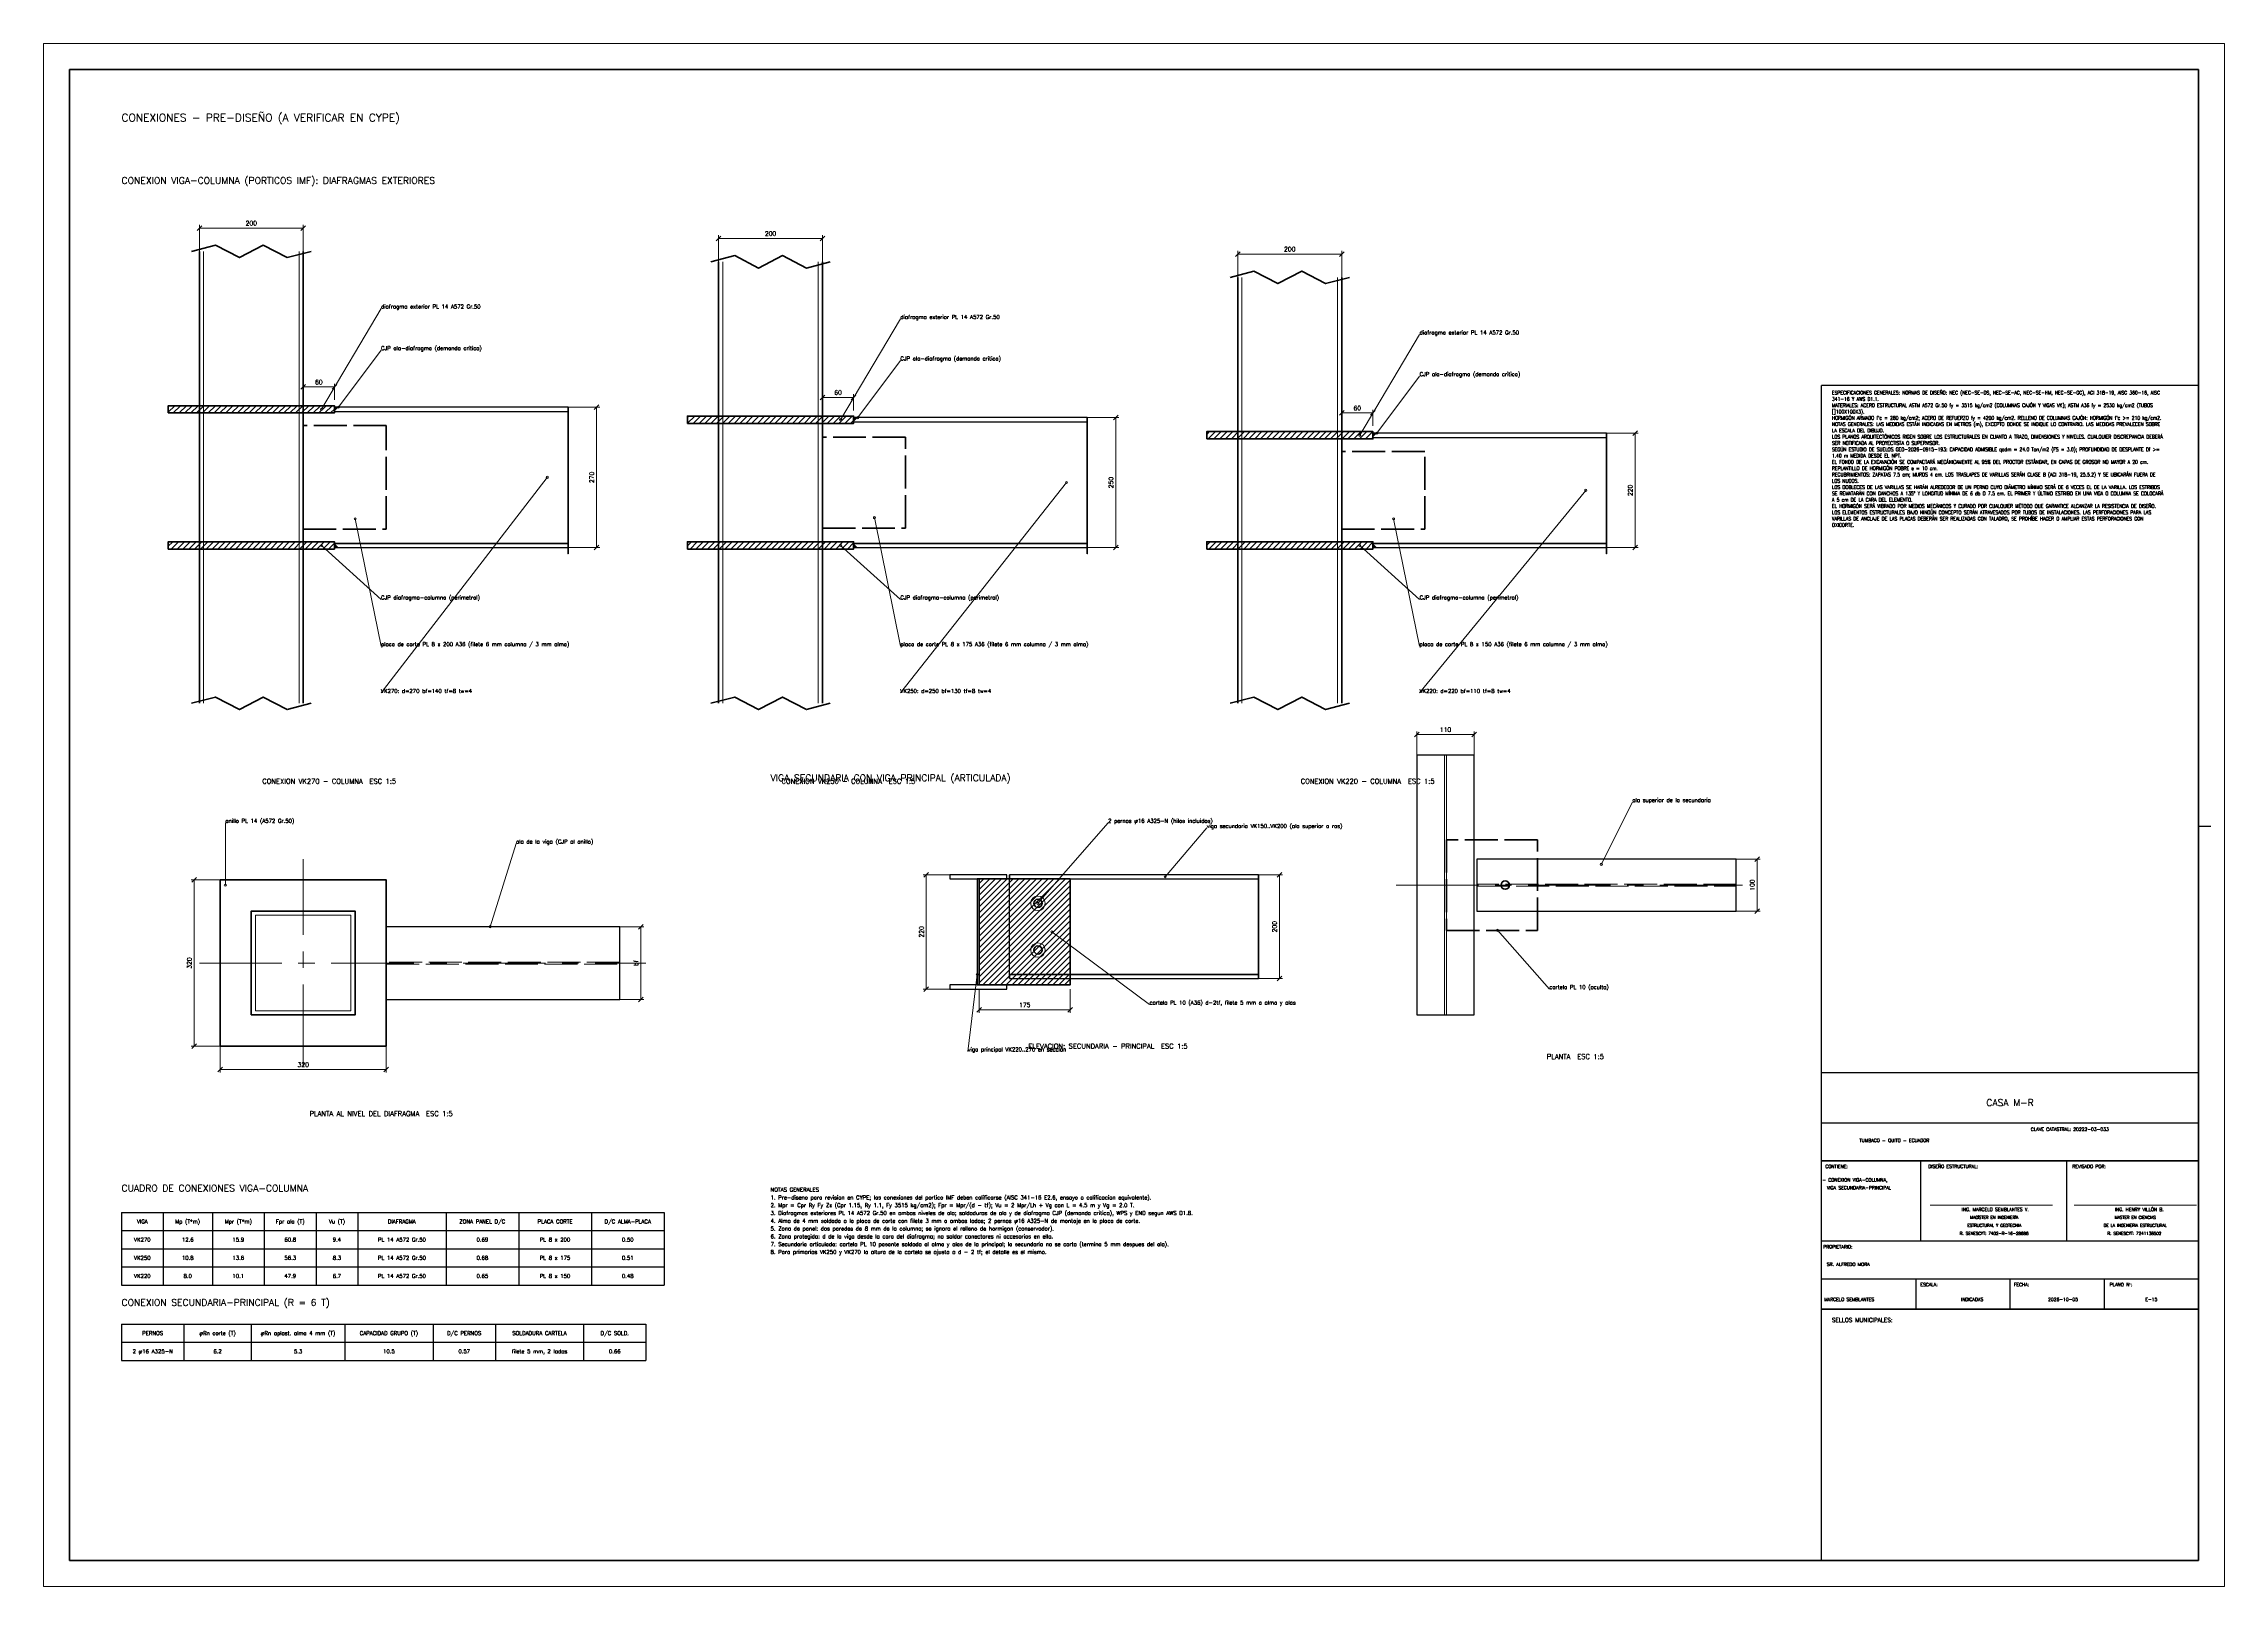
# Model space of a CAD drawing. Header units: metres. Extents: x 0 to 84, y 0 to 59.4.
import ezdxf
from ezdxf.enums import TextEntityAlignment as Align

# ---------------------------------------------------------------- set-up
doc = ezdxf.new("R2010")
doc.units = ezdxf.units.M
doc.linetypes.add('CENTER', pattern=[5.08, 3.175, -0.635, 0.635, -0.635])
doc.linetypes.add('DASHED', pattern=[1.524, 1.27, -0.254])
for name, color, linetype, lineweight in [('05-EST-TEXTO', 7, 'Continuous', 13), ('_DATEC', 7, 'Continuous', 13), ('BORDER_LIMITS', 7, 'Continuous', 18), ('DRAWING_BORDER', 7, 'Continuous', 50), ('E_ARMADO', 7, 'Continuous', 35), ('E_ARMADO_FINO', 7, 'Continuous', 18), ('E_COLUMNAS', 7, 'Continuous', 35), ('E_CORTE', 7, 'Continuous', 50), ('E_COTAS', 7, 'Continuous', 13), ('E_EJES', 8, 'Continuous', 9), ('E_HATCH', 7, 'Continuous', 13), ('E_TABLA', 7, 'Continuous', 25), ('E_TEXTO', 7, 'Continuous', 13), ('E_TITULO', 7, 'Continuous', 25), ('E_VIGAS_ACERO', 7, 'Continuous', 25), ('FORMATO', 7, 'Continuous', 25)]:
    doc.layers.add(name, color=color, linetype=linetype, lineweight=lineweight)
doc.styles.add('KUBIEC', font='romans.shx')

msp = doc.modelspace()

# ---------------------------------------------------------------- hatches: boundary and pattern name
at = {"layer": 'E_HATCH'}
h = msp.add_hatch(dxfattribs=at)
h.set_pattern_fill('ANSI31', scale=0.05)
h.paths.add_polyline_path([(4.8, 45.18), (11.2, 45.18), (11.2, 45.46), (4.8, 45.46)])
h = msp.add_hatch(color=7, dxfattribs=at)
h.dxf.hatch_style = 1
h.paths.add_polyline_path([(11.2, 45.4), (11.36, 45.4), (11.2, 45.24)])
h = msp.add_hatch(dxfattribs=at)
h.set_pattern_fill('ANSI31', scale=0.05)
h.paths.add_polyline_path([(24.8, 44.78), (31.2, 44.78), (31.2, 45.06), (24.8, 45.06)])
h = msp.add_hatch(color=7, dxfattribs=at)
h.dxf.hatch_style = 1
h.paths.add_polyline_path([(31.2, 45), (31.36, 45), (31.2, 44.84)])
h = msp.add_hatch(dxfattribs=at)
h.set_pattern_fill('ANSI31', scale=0.05)
h.paths.add_polyline_path([(44.8, 44.18), (51.2, 44.18), (51.2, 44.46), (44.8, 44.46)])
h = msp.add_hatch(color=7, dxfattribs=at)
h.dxf.hatch_style = 1
h.paths.add_polyline_path([(51.2, 44.4), (51.36, 44.4), (51.2, 44.24)])
h = msp.add_hatch(dxfattribs=at)
h.set_pattern_fill('ANSI31', scale=0.05)
h.paths.add_polyline_path([(4.8, 39.94), (11.2, 39.94), (11.2, 40.22), (4.8, 40.22)])
h = msp.add_hatch(color=7, dxfattribs=at)
h.dxf.hatch_style = 1
h.paths.add_polyline_path([(11.2, 40), (11.36, 40), (11.2, 40.16)])
h = msp.add_hatch(dxfattribs=at)
h.set_pattern_fill('ANSI31', scale=0.05)
h.paths.add_polyline_path([(24.8, 39.94), (31.2, 39.94), (31.2, 40.22), (24.8, 40.22)])
h = msp.add_hatch(color=7, dxfattribs=at)
h.dxf.hatch_style = 1
h.paths.add_polyline_path([(31.2, 40), (31.36, 40), (31.2, 40.16)])
h = msp.add_hatch(dxfattribs=at)
h.set_pattern_fill('ANSI31', scale=0.05)
h.paths.add_polyline_path([(44.8, 39.94), (51.2, 39.94), (51.2, 40.22), (44.8, 40.22)])
h = msp.add_hatch(color=7, dxfattribs=at)
h.dxf.hatch_style = 1
h.paths.add_polyline_path([(51.2, 40), (51.36, 40), (51.2, 40.16)])
h = msp.add_hatch(dxfattribs=at)
h.set_pattern_fill('ANSI31', scale=0.05)
h.paths.add_polyline_path([(36.04, 23.16), (39.54, 23.16), (39.54, 27.24), (36.04, 27.24)])

# ---------------------------------------------------------------- linework, layer by layer
at = {"layer": '_DATEC'}
for p, q in [((72.668, 14.671), (77.383, 14.671)), ((78.214, 14.671), (82.93, 14.671))]:
    msp.add_line(p, q, dxfattribs=at)
at = {"layer": 'BORDER_LIMITS'}
msp.add_lwpolyline([(0, 0), (84, 0), (84, 59.4), (0, 59.4)], close=True, dxfattribs=at)
at = {"layer": 'DRAWING_BORDER'}
msp.add_lwpolyline([(1, 1), (83, 1), (83, 58.4), (1, 58.4)], close=True, dxfattribs=at)
at = {"layer": 'E_ARMADO'}
for points in [[(4.8, 45.18), (11.2, 45.18), (11.2, 45.46), (4.8, 45.46)], [(24.8, 44.78), (31.2, 44.78), (31.2, 45.06), (24.8, 45.06)], [(44.8, 44.18), (51.2, 44.18), (51.2, 44.46), (44.8, 44.46)], [(4.8, 39.94), (11.2, 39.94), (11.2, 40.22), (4.8, 40.22)], [(24.8, 39.94), (31.2, 39.94), (31.2, 40.22), (24.8, 40.22)], [(44.8, 39.94), (51.2, 39.94), (51.2, 40.22), (44.8, 40.22)], [(6.8, 20.8), (13.2, 20.8), (13.2, 27.2), (6.8, 27.2)], [(36.04, 23.16), (39.54, 23.16), (39.54, 27.24), (36.04, 27.24)]]:
    msp.add_lwpolyline(points, close=True, dxfattribs=at)
at = {"layer": 'E_ARMADO', "linetype": 'DASHED'}
for points in [[(10, 40.7), (13.2, 40.7), (13.2, 44.7), (10, 44.7)], [(30, 40.75), (33.2, 40.75), (33.2, 44.25), (30, 44.25)], [(50, 40.7), (53.2, 40.7), (53.2, 43.7), (50, 43.7)], [(54.04, 25.25), (57.54, 25.25), (57.54, 28.75), (54.04, 28.75)]]:
    msp.add_lwpolyline(points, close=True, dxfattribs=at)
at = {"layer": 'E_ARMADO'}
for centre in [(56.3, 27), (38.3, 26.3), (38.3, 24.5)]:
    msp.add_circle(centre, 0.16, dxfattribs=at)
at = {"layer": 'E_ARMADO_FINO'}
for p, q in [((6.16, 34), (6.16, 51.4)), ((9.84, 34), (9.84, 51.4)), ((26.16, 34), (26.16, 51)), ((29.84, 34), (29.84, 51)), ((46.16, 34), (46.16, 50.4)), ((49.84, 34), (49.84, 50.4)), ((13.2, 25.4), (13.2, 27.2)), ((13.2, 22.6), (13.2, 20.8))]:
    msp.add_line(p, q, dxfattribs=at)
for points in [[(53.96, 22), (54.04, 22), (54.04, 32), (53.96, 32)], [(8.16, 22.16), (11.84, 22.16), (11.84, 25.84), (8.16, 25.84)]]:
    msp.add_lwpolyline(points, close=True, dxfattribs=at)
at = {"layer": 'E_ARMADO_FINO', "linetype": 'DASHED'}
for points in [[(55.2, 26.96), (65.2, 26.96), (65.2, 27.04), (55.2, 27.04)], [(13.2, 23.96), (22.2, 23.96), (22.2, 24.04), (13.2, 24.04)]]:
    msp.add_lwpolyline(points, close=True, dxfattribs=at)
at = {"layer": 'E_ARMADO_FINO'}
for centre in [(38.3, 26.3), (38.3, 24.5)]:
    msp.add_circle(centre, 0.28, dxfattribs=at)
at = {"layer": 'E_COLUMNAS'}
for p, q in [((6, 34), (6, 51.4)), ((10, 34), (10, 51.4)), ((26, 34), (26, 51)), ((30, 34), (30, 51)), ((46, 34), (46, 50.4)), ((50, 34), (50, 50.4))]:
    msp.add_line(p, q, dxfattribs=at)
msp.add_lwpolyline([(8, 22), (12, 22), (12, 26), (8, 26)], close=True, dxfattribs=at)
at = {"layer": 'E_CORTE'}
for p, q in [((20.2, 40), (20.2, 45.4)), ((40.2, 40), (40.2, 45)), ((60.2, 40), (60.2, 44.4)), ((46.8, 23.4), (46.8, 27.4))]:
    msp.add_line(p, q, dxfattribs=at)
for points in [[(5.7, 51.4), (6.62, 51.64), (7.54, 51.16), (8.46, 51.64), (9.38, 51.16), (10.3, 51.4)], [(25.7, 51), (26.62, 51.24), (27.54, 50.76), (28.46, 51.24), (29.38, 50.76), (30.3, 51)], [(45.7, 50.4), (46.62, 50.64), (47.54, 50.16), (48.46, 50.64), (49.38, 50.16), (50.3, 50.4)], [(20.2, 40), (20.2, 40.24), (20.2, 39.76), (20.2, 40.24), (20.2, 39.76), (20.2, 40)], [(40.2, 40), (40.2, 40.24), (40.2, 39.76), (40.2, 40.24), (40.2, 39.76), (40.2, 40)], [(60.2, 40), (60.2, 40.24), (60.2, 39.76), (60.2, 40.24), (60.2, 39.76), (60.2, 40)], [(5.7, 34), (6.62, 34.24), (7.54, 33.76), (8.46, 34.24), (9.38, 33.76), (10.3, 34)], [(25.7, 34), (26.62, 34.24), (27.54, 33.76), (28.46, 34.24), (29.38, 33.76), (30.3, 34)], [(45.7, 34), (46.62, 34.24), (47.54, 33.76), (48.46, 34.24), (49.38, 33.76), (50.3, 34)]]:
    msp.add_lwpolyline(points, dxfattribs=at)
at = {"layer": 'E_COTAS'}
for p, q in [((5.91, 52.21), (6.09, 52.39)), ((6, 51.4), (6, 52.42)), ((6, 52.3), (10, 52.3)), ((9.91, 52.21), (10.09, 52.39)), ((10, 51.4), (10, 52.42)), ((25.91, 51.81), (26.09, 51.99)), ((26, 51), (26, 52.02)), ((26, 51.9), (30, 51.9)), ((29.91, 51.81), (30.09, 51.99)), ((30, 51), (30, 52.02)), ((45.91, 51.21), (46.09, 51.39)), ((46, 50.4), (46, 51.42)), ((46, 51.3), (50, 51.3)), ((49.91, 51.21), (50.09, 51.39)), ((50, 50.4), (50, 51.42)), ((13, 49.2), (10.7, 45.32)), ((33, 48.8), (30.7, 44.92)), ((53, 48.2), (50.7, 44.32)), ((13, 47.6), (11.36, 45.4)), ((33, 47.2), (31.36, 45)), ((9.91, 46.09), (10.09, 46.27)), ((10, 45.68), (10, 46.3)), ((11.11, 46.09), (11.29, 46.27)), ((11.2, 45.68), (11.2, 46.3)), ((53, 46.6), (51.36, 44.4)), ((10, 46.18), (11.2, 46.18)), ((20.2, 45.4), (21.42, 45.4)), ((21.21, 45.31), (21.39, 45.49)), ((21.3, 40), (21.3, 45.4)), ((29.91, 45.69), (30.09, 45.87)), ((30, 45.28), (30, 45.9)), ((30, 45.78), (31.2, 45.78)), ((31.11, 45.69), (31.29, 45.87)), ((31.2, 45.28), (31.2, 45.9)), ((40.2, 45), (41.42, 45)), ((41.21, 44.91), (41.39, 45.09)), ((41.3, 40), (41.3, 45)), ((49.91, 45.09), (50.09, 45.27)), ((50, 44.68), (50, 45.3)), ((50, 45.18), (51.2, 45.18)), ((51.11, 45.09), (51.29, 45.27)), ((51.2, 44.68), (51.2, 45.3)), ((60.2, 44.4), (61.42, 44.4)), ((61.21, 44.31), (61.39, 44.49)), ((61.3, 40), (61.3, 44.4)), ((13, 34.4), (19.4, 42.7)), ((33, 34.4), (39.4, 42.5)), ((53, 34.4), (59.4, 42.2)), ((13, 36.2), (12, 41.1)), ((33, 36.2), (32, 41.15)), ((53, 36.2), (52, 41.1)), ((13, 38), (10.7, 40.08)), ((20.2, 40), (21.42, 40)), ((21.21, 39.91), (21.39, 40.09)), ((33, 38), (30.7, 40.08)), ((40.2, 40), (41.42, 40)), ((41.21, 39.91), (41.39, 40.09)), ((53, 38), (50.7, 40.08)), ((60.2, 40), (61.42, 40)), ((61.21, 39.91), (61.39, 40.09)), ((52.81, 32.71), (52.99, 32.89)), ((52.9, 32), (52.9, 32.92)), ((52.9, 32.8), (55.1, 32.8)), ((55.01, 32.71), (55.19, 32.89)), ((55.1, 32), (55.1, 32.92)), ((7, 29.4), (7, 27)), ((41, 29.4), (38.3, 26.3)), ((61.2, 30.2), (60, 27.8)), ((18.2, 28.6), (17.2, 25.4)), ((44.8, 29.2), (43.2, 27.32)), ((65.2, 28), (66.12, 28)), ((65.91, 27.91), (66.09, 28.09)), ((66, 26), (66, 28)), ((6.8, 27.2), (5.68, 27.2)), ((5.71, 27.11), (5.89, 27.29)), ((5.8, 20.8), (5.8, 27.2)), ((34.9, 27.4), (33.88, 27.4)), ((33.91, 27.31), (34.09, 27.49)), ((34, 23), (34, 27.4)), ((46.8, 27.4), (47.72, 27.4)), ((47.51, 27.31), (47.69, 27.49)), ((47.6, 23.4), (47.6, 27.4)), ((65.91, 25.91), (66.09, 26.09)), ((22.2, 25.4), (23.12, 25.4)), ((22.91, 25.31), (23.09, 25.49)), ((23, 22.6), (23, 25.4)), ((42.6, 22.4), (38.84, 25.2)), ((58, 23), (56, 25.26)), ((65.2, 26), (66.12, 26)), ((35.6, 20.6), (35.96, 23.56)), ((22.91, 22.51), (23.09, 22.69)), ((34.9, 23), (33.88, 23)), ((33.91, 22.91), (34.09, 23.09)), ((36.04, 23), (36.04, 22.08)), ((39.54, 23), (39.54, 22.08)), ((46.8, 23.4), (47.72, 23.4)), ((47.51, 23.31), (47.69, 23.49)), ((22.2, 22.6), (23.12, 22.6)), ((35.95, 22.11), (36.13, 22.29)), ((36.04, 22.2), (39.54, 22.2)), ((39.45, 22.11), (39.63, 22.29)), ((6.8, 20.8), (5.68, 20.8)), ((5.71, 20.71), (5.89, 20.89)), ((6.8, 20.8), (6.8, 19.78)), ((13.2, 20.8), (13.2, 19.78)), ((6.71, 19.81), (6.89, 19.99)), ((6.8, 19.9), (13.2, 19.9)), ((13.11, 19.81), (13.29, 19.99))]:
    msp.add_line(p, q, dxfattribs=at)
for centre in [(10.7, 45.32), (11.36, 45.4), (30.7, 44.92), (31.36, 45), (50.7, 44.32), (51.36, 44.4), (19.4, 42.7), (39.4, 42.5), (59.4, 42.2), (32, 41.15), (12, 41.1), (52, 41.1), (10.7, 40.08), (30.7, 40.08), (50.7, 40.08), (60, 27.8), (7, 27), (43.2, 27.32), (38.3, 26.3), (17.2, 25.4), (38.84, 25.2), (56, 25.26), (35.96, 23.56)]:
    msp.add_circle(centre, 0.04, dxfattribs=at)
at = {"layer": 'E_EJES', "linetype": 'CENTER'}
for p, q in [((10, 20), (10, 28)), ((52.1, 27), (66, 27)), ((6, 24), (23.2, 24))]:
    msp.add_line(p, q, dxfattribs=at)
at = {"layer": 'E_TABLA'}
for p, q in [((3, 14.4), (23.9, 14.4)), ((3, 14.4), (3, 11.6)), ((4.6, 14.4), (4.6, 11.6)), ((6.5, 14.4), (6.5, 11.6)), ((8.5, 14.4), (8.5, 11.6)), ((10.5, 14.4), (10.5, 11.6)), ((12.1, 14.4), (12.1, 11.6)), ((15.5, 14.4), (15.5, 11.6)), ((18.3, 14.4), (18.3, 11.6)), ((21.1, 14.4), (21.1, 11.6)), ((23.9, 14.4), (23.9, 11.6)), ((3, 13.7), (23.9, 13.7)), ((3, 13), (23.9, 13)), ((3, 12.3), (23.9, 12.3)), ((3, 11.6), (23.9, 11.6)), ((3, 10.1), (23.2, 10.1)), ((3, 10.1), (3, 8.7)), ((5.4, 10.1), (5.4, 8.7)), ((8, 10.1), (8, 8.7)), ((11.6, 10.1), (11.6, 8.7)), ((15, 10.1), (15, 8.7)), ((17.4, 10.1), (17.4, 8.7)), ((20.8, 10.1), (20.8, 8.7)), ((23.2, 10.1), (23.2, 8.7)), ((3, 9.4), (23.2, 9.4)), ((3, 8.7), (23.2, 8.7))]:
    msp.add_line(p, q, dxfattribs=at)
at = {"layer": 'E_VIGAS_ACERO'}
for p, q in [((11.2, 45.24), (20.2, 45.24)), ((31.2, 44.84), (40.2, 44.84)), ((51.2, 44.24), (60.2, 44.24)), ((11.2, 40.16), (20.2, 40.16)), ((31.2, 40.16), (40.2, 40.16)), ((51.2, 40.16), (60.2, 40.16)), ((37.2, 23.4), (37.2, 27.4)), ((37.2, 27.24), (46.8, 27.24)), ((37.2, 23.56), (46.8, 23.56))]:
    msp.add_line(p, q, dxfattribs=at)
for points in [[(11.2, 45.24), (20.2, 45.24), (20.2, 45.4), (11.2, 45.4)], [(31.2, 44.84), (40.2, 44.84), (40.2, 45), (31.2, 45)], [(51.2, 44.24), (60.2, 44.24), (60.2, 44.4), (51.2, 44.4)], [(11.2, 40), (20.2, 40), (20.2, 40.16), (11.2, 40.16)], [(31.2, 40), (40.2, 40), (40.2, 40.16), (31.2, 40.16)], [(51.2, 40), (60.2, 40), (60.2, 40.16), (51.2, 40.16)], [(52.9, 22), (55.1, 22), (55.1, 32), (52.9, 32)], [(55.2, 26), (65.2, 26), (65.2, 28), (55.2, 28)], [(34.9, 27.24), (37.1, 27.24), (37.1, 27.4), (34.9, 27.4)], [(35.96, 23.16), (36.04, 23.16), (36.04, 27.24), (35.96, 27.24)], [(37.2, 27.24), (46.8, 27.24), (46.8, 27.4), (37.2, 27.4)], [(13.2, 22.6), (22.2, 22.6), (22.2, 25.4), (13.2, 25.4)], [(37.2, 23.4), (46.8, 23.4), (46.8, 23.56), (37.2, 23.56)], [(34.9, 23), (37.1, 23), (37.1, 23.16), (34.9, 23.16)]]:
    msp.add_lwpolyline(points, close=True, dxfattribs=at)
at = {"layer": 'FORMATO'}
for p, q in [((68.484, 1), (68.484, 46.232)), ((83, 46.232), (68.484, 46.232)), ((83.484, 29.258), (83.004, 29.258)), ((83, 19.774), (68.484, 19.774)), ((83, 17.839), (68.484, 17.839)), ((68.484, 16.387), (83, 16.387)), ((83, 16.387), (68.484, 16.387)), ((72.307, 13.29), (72.307, 16.387)), ((77.931, 13.29), (77.931, 16.387)), ((83, 13.29), (68.484, 13.29)), ((68.484, 11.839), (83, 11.839)), ((72.113, 11.839), (72.113, 10.677)), ((75.742, 11.839), (75.742, 10.677)), ((79.371, 11.839), (79.371, 10.677)), ((83, 10.677), (68.484, 10.677)), ((68.484, 10.677), (83, 10.677))]:
    msp.add_line(p, q, dxfattribs=at)
msp.add_lwpolyline([(83, 19.774), (83, 1), (68.484, 1)], dxfattribs=at)

# ---------------------------------------------------------------- texts
at = {"layer": '05-EST-TEXTO', "style": 'KUBIEC', "width": 0.85}
for s, p in [('341-16 Y AWS D1.1.', (68.884, 45.605)), ('ESPECIFICACIONES GENERALES: NORMAS DE DISEÑO: NEC (NEC-SE-DS, NEC-SE-AC, NEC-SE-HM, NEC-SE-GC), ACI 318-19, AISC 360-16, AISC', (68.884, 45.848)), ('MATERIALES: ACERO ESTRUCTURAL ASTM A572 Gr.50 fy = 3515 kg/cm2 (COLUMNAS CAJÓN Y VIGAS VK); ASTM A36 fy = 2530 kg/cm2 (TUBOS', (68.884, 45.363)), ('[]100X100X3).', (68.884, 45.12)), ("HORMIGÓN ARMADO f'c = 280 kg/cm2; ACERO DE REFUERZO fy = 4200 kg/cm2. RELLENO DE COLUMNAS CAJÓN: HORMIGÓN f'c >= 210 kg/cm2.", (68.884, 44.878)), ('NOTAS GENERALES: LAS MEDIDAS ESTÁN INDICADAS EN METROS (m), EXCEPTO DONDE SE INDIQUE LO CONTRARIO. LAS MEDIDAS PREVALECEN SOBRE', (68.884, 44.636)), ('LA ESCALA DEL DIBUJO.', (68.884, 44.393)), ('SER NOTIFICADA AL PROYECTISTA O SUPERVISOR.', (68.884, 43.908)), ('SEGÚN ESTUDIO DE SUELOS GEO-2026-0915-193: CAPACIDAD ADMISIBLE qadm = 24.0 Ton/m2 (FS = 3.0); PROFUNDIDAD DE DESPLANTE Df >=', (68.884, 43.665)), ('LOS PLANOS ARQUITECTÓNICOS RIGEN SOBRE LOS ESTRUCTURALES EN CUANTO A TRAZO, DIMENSIONES Y NIVELES. CUALQUIER DISCREPANCIA DEBERÁ', (68.884, 44.151)), ('EL FONDO DE LA EXCAVACIÓN SE COMPACTARÁ MECÁNICAMENTE AL 95% DEL PROCTOR ESTÁNDAR, EN CAPAS DE GROSOR NO MAYOR A 20 cm.', (68.884, 43.181)), ('REPLANTILLO DE HORMIGÓN POBRE e = 10 cm.', (68.884, 42.938)), ('RECUBRIMIENTOS: ZAPATAS 7.5 cm; MUROS 4 cm. LOS TRASLAPES DE VARILLAS SERÁN CLASE B (ACI 318-19, 25.5.2) Y SE UBICARÁN FUERA DE', (68.884, 42.696)), ('1.40 m MEDIDA DESDE EL NPT.', (68.884, 43.423)), ('SE REMATARÁN CON GANCHOS A 135° Y LONGITUD MÍNIMA DE 6 db O 7.5 cm. EL PRIMER Y ÚLTIMO ESTRIBO EN UNA VIGA O COLUMNA SE COLOCARÁ', (68.884, 41.968)), ('LOS NUDOS.', (68.884, 42.453)), ('LOS DOBLECES DE LAS VARILLAS SE HARÁN ALREDEDOR DE UN PERNO CUYO DIÁMETRO MÍNIMO SERÁ DE 6 VECES EL DE LA VARILLA. LOS ESTRIBOS', (68.884, 42.211)), ('A 5 cm DE LA CARA DEL ELEMENTO.', (68.884, 41.725)), ('VARILLAS DE ANCLAJE DE LAS PLACAS DEBERÁN SER REALIZADAS CON TALADRO, SE PROHÍBE HACER O AMPLIAR ESTAS PERFORACIONES CON', (68.884, 40.998)), ('EL HORMIGÓN SERÁ VIBRADO POR MEDIOS MECÁNICOS Y CURADO POR CUALQUIER MÉTODO QUE GARANTICE ALCANZAR LA RESISTENCIA DE DISEÑO.', (68.884, 41.483)), ('LOS ELEMENTOS ESTRUCTURALES BAJO NINGÚN CONCEPTO SERÁN ATRAVESADOS POR TUBOS DE INSTALACIONES. LAS PERFORACIONES PARA LAS', (68.884, 41.24)), ('OXICORTE.', (68.884, 40.755))]:
    msp.add_text(s, height=0.14, dxfattribs=at).set_placement(p, align=Align.BOTTOM_LEFT)
at = {"layer": '_DATEC', "style": 'KUBIEC'}
for s, height, p in [('CASA M-R', 0.26, (75.744, 18.418)), ('ING. MARCELO SEMBLANTES V.', 0.127, (75.177, 14.411)), ('MAGÍSTER EN INGENIERÍA', 0.113, (75.133, 14.114)), ('ING. HENRY VILLÓN B.', 0.127, (80.723, 14.411)), ('R. SENESCYT: 7402-R-16-28686', 0.113, (75.131, 13.498)), ('ESTRUCTURAL Y GEOTECNIA', 0.113, (75.133, 13.807)), ('DE LA INGENIERIA ESTRUCTURAL', 0.113, (80.564, 13.807)), ('R. SENESCYT: 7241138502', 0.113, (80.532, 13.498)), ('MASTER EN CIENCIAS', 0.113, (80.564, 14.114)), ('INDICADAS', 0.127, (74.284, 10.948)), ('2026-10-05', 0.127, (77.784, 10.948)), ('E-15', 0.127, (81.184, 10.948))]:
    msp.add_text(s, height=height, dxfattribs=at).set_placement(p, align=Align.BOTTOM_CENTER)
for s, height, p in [('CLAVE CATASTRAL: 20222-03-033', 0.127, (76.544, 17.498)), ('TUMBACO - QUITO - ECUADOR', 0.127, (69.944, 17.068)), ('CONTIENE:', 0.127, (68.629, 16.068)), ('DISEÑO ESTRUCTURAL:', 0.127, (72.597, 16.068)), ('REVISADO POR:', 0.127, (78.143, 16.068)), ('- CONEXION VIGA-COLUMNA,', 0.127, (68.514, 15.548)), ('  VIGA SECUNDARIA-PRINCIPAL', 0.127, (68.514, 15.248)), ('PROPIETARIO:', 0.127, (68.547, 12.973)), ('SR. ALFREDO MORA', 0.127, (68.684, 12.298)), ('MARCELO SEMBLANTES', 0.127, (68.585, 10.945)), ('ESCALA:', 0.127, (72.287, 11.519)), ('FECHA:', 0.127, (75.888, 11.519)), ('PLANO Nº:', 0.127, (79.585, 11.519)), ('SELLOS MUNICIPALES:', 0.16, (68.884, 10.125))]:
    msp.add_text(s, height=height, dxfattribs=at).set_placement(p, align=Align.BOTTOM_LEFT)
at = {"layer": 'E_COTAS', "style": 'KUBIEC'}
for s, p in [('200', (8, 52.35)), ('200', (28, 51.95)), ('200', (48, 51.35)), ('60', (10.6, 46.23)), ('60', (30.6, 45.83)), ('60', (50.6, 45.23)), ('110', (54, 32.85)), ('175', (37.79, 22.25)), ('320', (10, 19.95))]:
    msp.add_text(s, height=0.17, dxfattribs=at).set_placement(p, align=Align.BOTTOM_CENTER)
for s, p in [('270', (21.25, 42.7)), ('250', (41.25, 42.5)), ('220', (61.25, 42.2)), ('100', (65.95, 27)), ('220', (33.95, 25.2)), ('200', (47.55, 25.4)), ('320', (5.75, 24)), ('bf', (22.95, 24))]:
    msp.add_text(s, height=0.17, rotation=90, dxfattribs=at).set_placement(p, align=Align.BOTTOM_CENTER)
at = {"layer": 'E_TEXTO', "style": 'KUBIEC'}
for s, p in [('diafragma exterior PL 14 A572 Gr.50', (13, 49.2)), ('diafragma exterior PL 14 A572 Gr.50', (33, 48.8)), ('diafragma exterior PL 14 A572 Gr.50', (53, 48.2)), ('CJP ala-diafragma (demanda critica)', (13, 47.6)), ('CJP ala-diafragma (demanda critica)', (33, 47.2)), ('CJP ala-diafragma (demanda critica)', (53, 46.6)), ('CJP diafragma-columna (perimetral)', (13, 38)), ('CJP diafragma-columna (perimetral)', (33, 38)), ('CJP diafragma-columna (perimetral)', (53, 38)), ('placa de corte PL 8 x 200 A36 (filete 6 mm columna / 3 mm alma)', (13, 36.2)), ('placa de corte PL 8 x 175 A36 (filete 6 mm columna / 3 mm alma)', (33, 36.2)), ('placa de corte PL 8 x 150 A36 (filete 6 mm columna / 3 mm alma)', (53, 36.2)), ('VK270: d=270 bf=140 tf=8 tw=4', (13, 34.4)), ('VK250: d=250 bf=130 tf=8 tw=4', (33, 34.4)), ('VK220: d=220 bf=110 tf=8 tw=4', (53, 34.4)), ('ala superior de la secundaria', (61.2, 30.2)), ('anillo PL 14 (A572 Gr.50)', (7, 29.4)), ('2 pernos φ16 A325-N (hilos incluidos)', (41, 29.4)), ('ala de la viga (CJP al anillo)', (18.2, 28.6)), ('viga secundaria VK150..VK200 (ala superior a ras)', (44.8, 29.2)), ('cartela PL 10 (oculta)', (58, 23)), ('cartela PL 10 (A36) d-2tf, filete 5 mm a alma y alas', (42.6, 22.4)), ('viga principal VK220..270 en seccion', (35.6, 20.6)), ('NOTAS GENERALES', (28, 15.2)), ('2. Mpr = Cpr Ry Fy Zx (Cpr 1.15, Ry 1.1, Fy 3515 kg/cm2); Fpr = Mpr/(d - tf); Vu = 2 Mpr/Lh + Vg con L = 4.5 m y Vg = 2.0 T.', (28, 14.6)), ('3. Diafragmas exteriores PL 14 A572 Gr.50 en ambos niveles de ala; soldaduras de ala y de diafragma CJP (demanda critica), WPS y END segun AWS D1.8.', (28, 14.3)), ('1. Pre-diseno para revision en CYPE; las conexiones del portico IMF deben calificarse (AISC 341-16 E2.6, ensayo o calificacion equivalente).', (28, 14.9)), ('4. Alma de 4 mm soldada a la placa de corte con filete 3 mm a ambos lados; 2 pernos φ16 A325-N de montaje en la placa de corte.', (28, 14)), ('5. Zona de panel: dos paredes de 8 mm de la columna; se ignora el relleno de hormigon (conservador).', (28, 13.7)), ('6. Zona protegida: d de la viga desde la cara del diafragma; no soldar conectores ni accesorios en ella.', (28, 13.4)), ('7. Secundaria articulada: cartela PL 10 pasante soldada al alma y alas de la principal; la secundaria no se corta (termina 5 mm despues del ala).', (28, 13.1)), ('8. Para primarias VK250 y VK270 la altura de la cartela se ajusta a d - 2 tf; el detalle es el mismo.', (28, 12.8))]:
    msp.add_text(s, height=0.15, dxfattribs=at).set_placement(p)
for s, height, p in [('CONEXION VK270 - COLUMNA  ESC 1:5', 0.19, (11, 31)), ('CONEXION VK250 - COLUMNA  ESC 1:5', 0.19, (31, 31)), ('CONEXION VK220 - COLUMNA  ESC 1:5', 0.19, (51, 31)), ('ELEVACION: SECUNDARIA - PRINCIPAL  ESC 1:5', 0.19, (41, 20.8)), ('PLANTA  ESC 1:5', 0.19, (59, 20.4)), ('PLANTA AL NIVEL DEL DIAFRAGMA  ESC 1:5', 0.19, (13, 18.2)), ('VIGA', 0.15, (3.8, 14.05)), ('Mp (T*m)', 0.15, (5.55, 14.05)), ('Mpr (T*m)', 0.15, (7.5, 14.05)), ('Fpr ala (T)', 0.15, (9.5, 14.05)), ('Vu (T)', 0.15, (11.3, 14.05)), ('DIAFRAGMA', 0.15, (13.8, 14.05)), ('ZONA PANEL D/C', 0.15, (16.9, 14.05)), ('PLACA CORTE', 0.15, (19.7, 14.05)), ('D/C ALMA-PLACA', 0.15, (22.5, 14.05)), ('VK270', 0.15, (3.8, 13.35)), ('VK250', 0.15, (3.8, 12.65)), ('12.6', 0.15, (5.55, 13.35)), ('10.8', 0.15, (5.55, 12.65)), ('15.9', 0.15, (7.5, 13.35)), ('13.6', 0.15, (7.5, 12.65)), ('56.3', 0.15, (9.5, 12.65)), ('60.8', 0.15, (9.5, 13.35)), ('9.4', 0.15, (11.3, 13.35)), ('8.3', 0.15, (11.3, 12.65)), ('PL 14 A572 Gr.50', 0.15, (13.8, 13.35)), ('PL 14 A572 Gr.50', 0.15, (13.8, 12.65)), ('0.69', 0.15, (16.9, 13.35)), ('0.68', 0.15, (16.9, 12.65)), ('PL 8 x 200', 0.15, (19.7, 13.35)), ('PL 8 x 175', 0.15, (19.7, 12.65)), ('0.50', 0.15, (22.5, 13.35)), ('0.51', 0.15, (22.5, 12.65)), ('VK220', 0.15, (3.8, 11.95)), ('8.0', 0.15, (5.55, 11.95)), ('10.1', 0.15, (7.5, 11.95)), ('47.9', 0.15, (9.5, 11.95)), ('6.7', 0.15, (11.3, 11.95)), ('PL 14 A572 Gr.50', 0.15, (13.8, 11.95)), ('0.65', 0.15, (16.9, 11.95)), ('PL 8 x 150', 0.15, (19.7, 11.95)), ('0.48', 0.15, (22.5, 11.95)), ('PERNOS', 0.15, (4.2, 9.75)), ('φRn corte (T)', 0.15, (6.7, 9.75)), ('φRn aplast. alma 4 mm (T)', 0.15, (9.8, 9.75)), ('CAPACIDAD GRUPO (T)', 0.15, (13.3, 9.75)), ('D/C PERNOS', 0.15, (16.2, 9.75)), ('SOLDADURA CARTELA', 0.15, (19.1, 9.75)), ('D/C SOLD.', 0.15, (22, 9.75)), ('2 φ16 A325-N', 0.15, (4.2, 9.05)), ('6.2', 0.15, (6.7, 9.05)), ('5.3', 0.15, (9.8, 9.05)), ('10.5', 0.15, (13.3, 9.05)), ('0.57', 0.15, (16.2, 9.05)), ('filete 5 mm, 2 lados', 0.15, (19.1, 9.05)), ('0.66', 0.15, (22, 9.05))]:
    msp.add_text(s, height=height, dxfattribs=at).set_placement(p, align=Align.MIDDLE_CENTER)
at = {"layer": 'E_TITULO', "style": 'KUBIEC'}
for s, height, p in [('CONEXIONES - PRE-DISEÑO (A VERIFICAR EN CYPE)', 0.3, (3, 56.4)), ('CONEXION VIGA-COLUMNA (PORTICOS IMF): DIAFRAGMAS EXTERIORES', 0.26, (3, 54)), ('VIGA SECUNDARIA CON VIGA PRINCIPAL (ARTICULADA)', 0.26, (28, 31)), ('CUADRO DE CONEXIONES VIGA-COLUMNA', 0.26, (3, 15.2)), ('CONEXION SECUNDARIA-PRINCIPAL (R = 6 T)', 0.26, (3, 10.8))]:
    msp.add_text(s, height=height, dxfattribs=at).set_placement(p)

doc.saveas('drawing.dxf')
